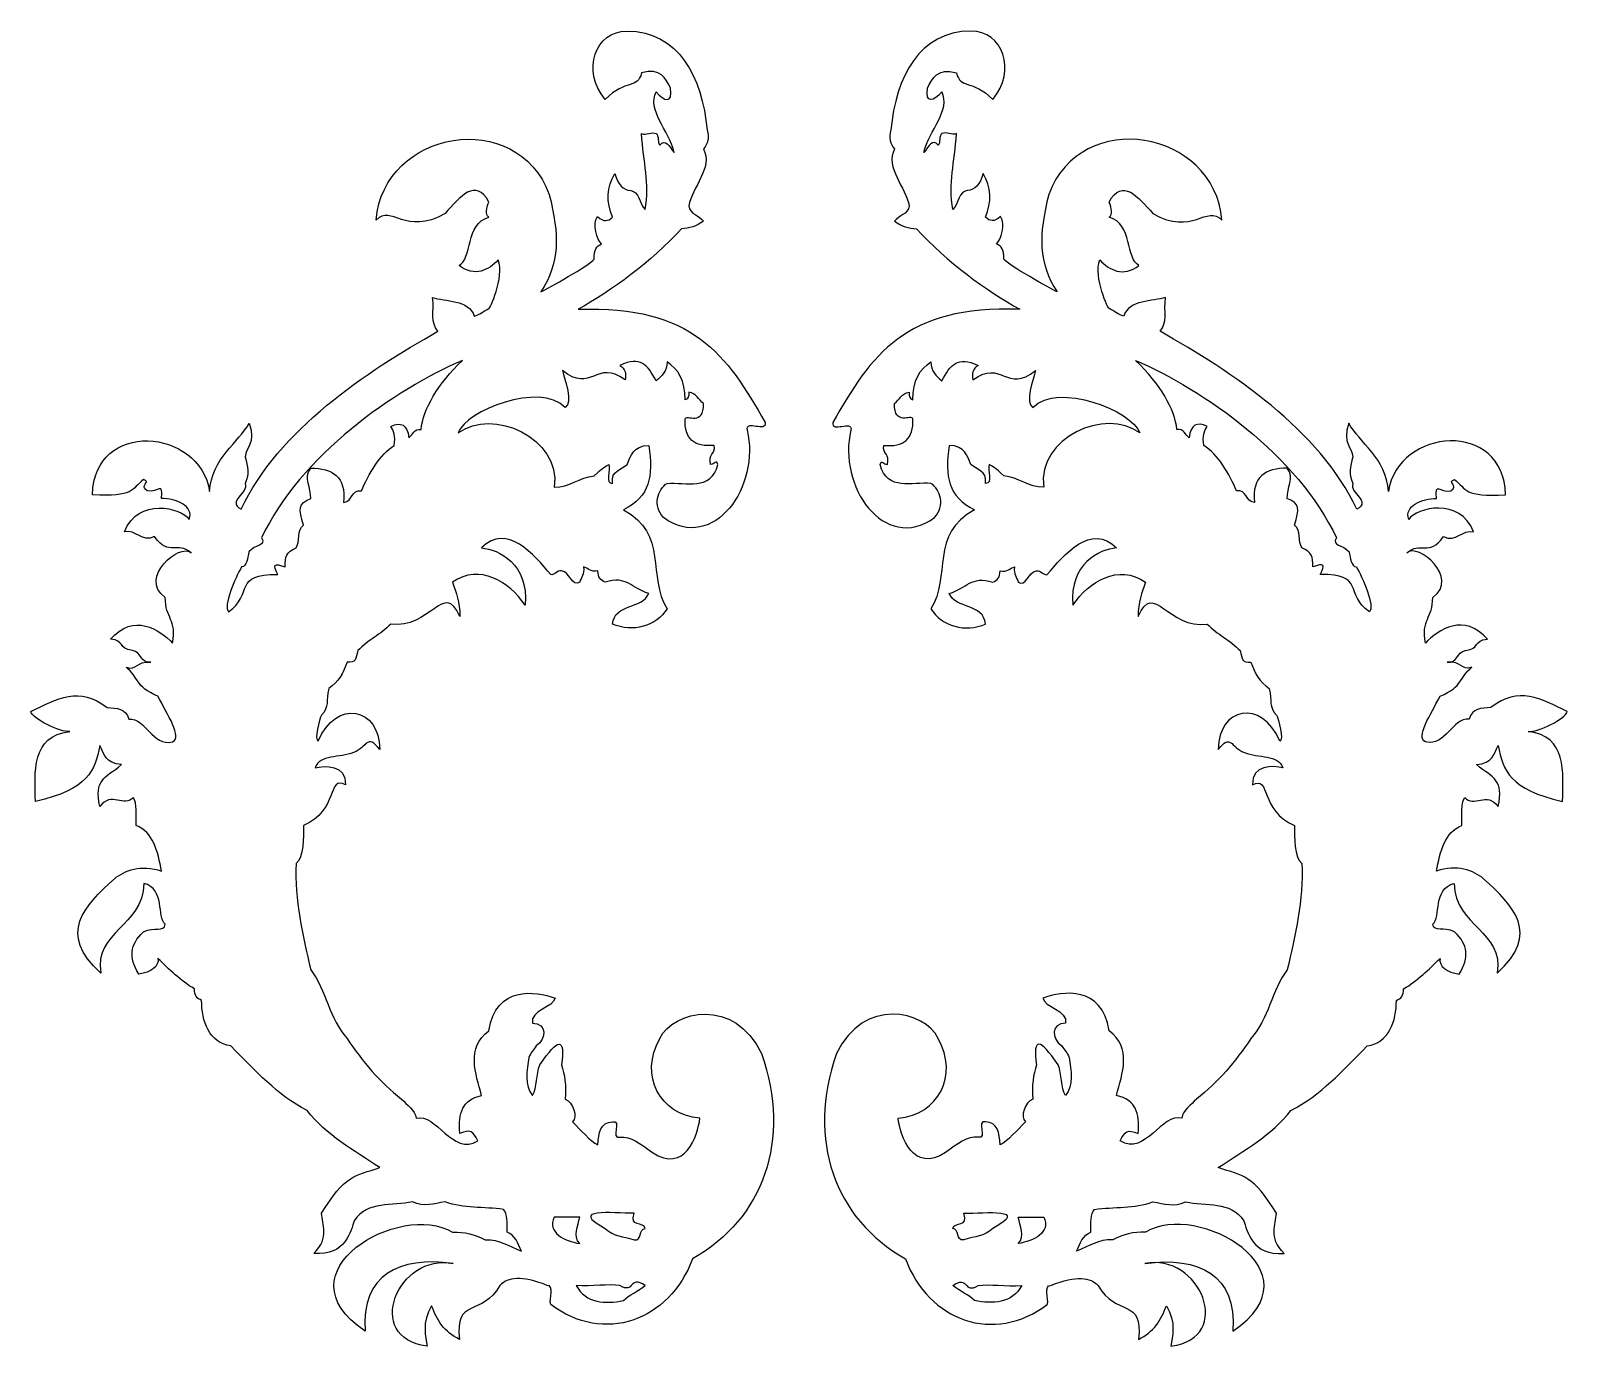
# Model space of a CAD drawing. Header units: centimetres. Extents: x -8.5 to 6.2, y -2.7 to 9.9.
import ezdxf

# ---------------------------------------------------------------- set-up
doc = ezdxf.new("R2010")
doc.units = ezdxf.units.CM
doc.header["$MEASUREMENT"] = 0
doc.layers.add('Layer 1', color=7, linetype='Continuous')

msp = doc.modelspace()

# ---------------------------------------------------------------- linework, layer by layer
at = {"layer": 'Layer 1', "color": 113}
for points, knots in [([(-2.77541, 9.86719), (-3.07931, 9.86974), (-3.21733, 9.48753), (-2.98463, 9.21112), (-2.98463, 9.21112), (-2.78384, 9.41122), (-2.67763, 9.30331), (-2.63593, 9.46626), (-2.63593, 9.46626), (-2.44879, 9.51608), (-2.40693, 9.41404), (-2.35697, 9.32047), (-2.35697, 9.32047), (-2.33789, 9.16858), (-2.41549, 9.18843), (-2.49645, 9.28402), (-2.49645, 9.28402), (-2.58385, 9.10761), (-2.3765, 8.92096), (-2.3221, 8.70084), (-2.3221, 8.70084), (-2.3796, 8.76689), (-2.40056, 8.83752), (-2.46158, 8.77374), (-2.46158, 8.77374), (-2.48413, 8.78885), (-2.46688, 8.86642), (-2.49645, 8.88309), (-2.49645, 8.88309), (-2.53248, 8.90336), (-2.59743, 8.86754), (-2.63593, 8.88309), (-2.63593, 8.88309), (-2.6197, 8.60224), (-2.55675, 8.41174), (-2.60106, 8.15412), (-2.60106, 8.15412), (-2.66006, 8.21535), (-2.65899, 8.33189), (-2.74054, 8.33636), (-2.74054, 8.33636), (-2.81288, 8.34035), (-2.86406, 8.39682), (-2.89284, 8.4993), (-2.89284, 8.4993), (-2.97021, 8.37144), (-2.9758, 8.22634), (-2.91489, 8.08122), (-2.91489, 8.08122), (-2.95485, 8.04214), (-2.9983, 8.03352), (-3.05795, 8.08871), (-3.05795, 8.08871), (-3.11449, 8.0146), (-3.06194, 7.86366), (-3.0195, 7.82608), (-3.0195, 7.82608), (-3.07241, 7.80301), (-3.09224, 7.77354), (-3.08924, 7.68029), (-3.08924, 7.68029), (-3.13679, 7.61905), (-3.53529, 7.39865), (-3.60307, 7.36492), (-3.60307, 7.36492), (-3.41935, 7.64229), (-3.42279, 7.9092), (-3.52125, 8.29991), (-3.52125, 8.29991), (-3.82902, 9.1409), (-5.11208, 8.92015), (-5.18144, 8.055), (-5.18144, 8.055), (-5.03322, 8.20903), (-4.90344, 7.89675), (-4.51891, 8.11767), (-4.51891, 8.11767), (-4.37943, 8.27777), (-4.22445, 8.46221), (-4.10047, 8.22702), (-4.10047, 8.22702), (-4.12465, 8.16277), (-4.13897, 8.11418), (-4.10047, 8.08123), (-4.10047, 8.08123), (-4.32763, 8.02042), (-4.25842, 7.67956), (-4.3866, 7.62001), (-4.3866, 7.62001), (-4.23937, 7.50263), (-4.09683, 7.57596), (-4.01122, 7.67227), (-4.01122, 7.67227), (-3.94712, 7.50791), (-4.09664, 7.18561), (-4.10047, 7.20647), (-4.10047, 7.20647), (-4.14785, 7.18504), (-4.19504, 7.14057), (-4.23995, 7.13357), (-4.23995, 7.13357), (-4.29182, 7.29198), (-4.52374, 7.27505), (-4.64068, 7.3107), (-4.64068, 7.3107), (-4.62198, 7.17266), (-4.66549, 7.07275), (-4.58865, 6.98778), (-4.58865, 6.98778), (-5.27371, 6.60422), (-6.12104, 6.04145), (-6.47522, 5.2814), (-6.47522, 5.2814), (-6.61971, 5.36215), (-6.40203, 5.42901), (-6.43677, 5.52984), (-6.43677, 5.52984), (-6.39752, 5.62352), (-6.41227, 5.68646), (-6.43677, 5.78498), (-6.43677, 5.78498), (-6.43756, 5.87114), (-6.33084, 5.91067), (-6.39832, 6.10711), (-6.39832, 6.10711), (-6.49771, 5.92083), (-6.75999, 5.77234), (-6.77907, 5.45083), (-6.77907, 5.45083), (-6.87153, 6.06798), (-7.89024, 6.14048), (-7.90132, 5.4205), (-7.90132, 5.4205), (-7.5035, 5.395), (-7.52803, 5.47646), (-7.41314, 5.56629), (-7.41314, 5.56629), (-7.33438, 5.54588), (-7.4554, 5.50943), (-7.37827, 5.45694), (-7.37827, 5.45694), (-7.2691, 5.43818), (-7.22261, 5.55661), (-7.23879, 5.38404), (-7.23879, 5.38404), (-7.10842, 5.38666), (-6.92374, 5.31208), (-6.97547, 5.18465), (-6.97547, 5.18465), (-7.0431, 5.29584), (-7.46945, 5.40228), (-7.59541, 5.06565), (-7.59541, 5.06565), (-7.48956, 5.08999), (-7.42159, 4.96087), (-7.30853, 5.01955), (-7.30853, 5.01955), (-7.16394, 4.81999), (-7.0884, 4.9812), (-6.95549, 4.86273), (-6.95549, 4.86273), (-7.06111, 4.96417), (-7.46989, 4.62528), (-7.20392, 4.43637), (-7.20392, 4.43637), (-7.20643, 4.23731), (-7.08764, 4.21904), (-7.13418, 3.99899), (-7.13418, 3.99899), (-7.25203, 4.12649), (-7.50937, 4.29358), (-7.72773, 4.03544), (-7.72773, 4.03544), (-7.59182, 4.02494), (-7.65756, 3.94679), (-7.51775, 3.92609), (-7.51775, 3.92609), (-7.42901, 3.91295), (-7.44187, 3.80013), (-7.3434, 3.81674), (-7.3434, 3.81674), (-7.48449, 3.82974), (-7.47251, 3.72971), (-7.57901, 3.76689), (-7.57901, 3.76689), (-7.46068, 3.67359), (-7.49595, 3.58052), (-7.27366, 3.4887), (-7.27366, 3.4887), (-7.18498, 3.31327), (-7.03701, 3.09277), (-7.13418, 3.05132), (-7.13418, 3.05132), (-7.32713, 3.00474), (-7.38965, 3.28), (-7.55262, 3.27001), (-7.55262, 3.27001), (-7.5838, 3.37491), (-7.66761, 3.37305), (-7.76184, 3.37936), (-7.76184, 3.37936), (-8.02592, 3.59173), (-8.2443, 3.46517), (-8.49411, 3.34291), (-8.49411, 3.34291), (-8.47946, 3.27317), (-8.21234, 3.13909), (-8.12033, 3.15022), (-8.12033, 3.15022), (-8.49044, 3.11099), (-8.45556, 2.75376), (-8.44925, 2.47996), (-8.44925, 2.47996), (-7.94215, 2.5942), (-7.87814, 2.77411), (-7.83158, 3.01487), (-7.83158, 3.01487), (-7.78382, 2.9335), (-7.78465, 2.8464), (-7.62236, 2.83263), (-7.62236, 2.83263), (-7.79375, 2.69958), (-7.88285, 2.68826), (-7.83158, 2.4317), (-7.83158, 2.4317), (-7.72027, 2.58194), (-7.59889, 2.41431), (-7.51058, 2.51879), (-7.51058, 2.51879), (-7.4699, 2.46412), (-7.48678, 2.34257), (-7.48288, 2.24946), (-7.48288, 2.24946), (-7.32122, 2.18759), (-7.27696, 2.00302), (-7.23879, 1.81208), (-7.23879, 1.81208), (-7.43598, 1.8803), (-7.59604, 1.81788), (-7.6921, 1.73918), (-7.6921, 1.73918), (-7.97993, 1.47653), (-8.24138, 1.21512), (-7.82235, 0.83308), (-7.82235, 0.83308), (-7.88896, 1.24097), (-7.42028, 1.27047), (-7.40956, 1.69466), (-7.40956, 1.69466), (-7.20149, 1.64037), (-7.28756, 1.37231), (-7.20392, 1.3018), (-7.20392, 1.3018), (-7.21857, 1.21991), (-7.3056, 1.28738), (-7.41314, 1.2289), (-7.41314, 1.2289), (-7.54734, 1.10049), (-7.55337, 0.99146), (-7.45876, 0.82422), (-7.45876, 0.82422), (-7.33845, 0.8396), (-7.2618, 0.90062), (-7.27366, 0.97376), (-7.27366, 0.97376), (-7.16514, 0.8685), (-7.05705, 0.7628), (-6.92496, 0.68217), (-6.92496, 0.68217), (-6.92682, 0.61948), (-6.89813, 0.58872), (-6.85522, 0.57282), (-6.85522, 0.57282), (-6.85673, 0.37492), (-6.7831, 0.16397), (-6.57626, 0.13544), (-6.57626, 0.13544), (-6.32792, -0.10934), (-6.137, -0.33303), (-5.84399, -0.48418), (-5.84399, -0.48418), (-5.65764, -0.72262), (-5.39834, -0.86332), (-5.14659, -1.03091), (-5.14659, -1.03091), (-5.38402, -1.10999), (-5.48383, -1.10417), (-5.70451, -1.46829), (-5.70451, -1.46829), (-5.70265, -1.57778), (-5.62047, -1.69698), (-5.77935, -1.85366), (-5.77935, -1.85366), (-5.46923, -1.88289), (-5.42543, -1.62967), (-5.39068, -1.54118), (-5.39068, -1.54118), (-5.26711, -1.34461), (-5.0266, -1.40492), (-4.83276, -1.35894), (-4.83276, -1.35894), (-4.7236, -1.41129), (-4.63114, -1.37681), (-4.51893, -1.35894), (-4.51893, -1.35894), (-4.34227, -1.42762), (-4.14718, -1.40483), (-3.96101, -1.43184), (-3.96101, -1.43184), (-3.92084, -1.47495), (-3.92154, -1.56067), (-3.92614, -1.65053), (-3.92614, -1.65053), (-3.84692, -1.67711), (-3.82186, -1.76022), (-3.78666, -1.83277), (-3.78666, -1.83277), (-3.91019, -1.7856), (-3.99749, -1.71774), (-4.13536, -1.72342), (-4.13536, -1.72342), (-4.24075, -1.67114), (-4.32995, -1.64447), (-4.44919, -1.65052), (-4.44919, -1.65052), (-4.94854, -1.34539), (-6.14203, -2.03218), (-5.28607, -2.59818), (-5.28607, -2.59818), (-5.32856, -2.05847), (-4.96212, -1.88143), (-4.44202, -1.9496), (-4.44202, -1.9496), (-4.96948, -1.8455), (-5.31301, -2.66119), (-4.69328, -2.74398), (-4.69328, -2.74398), (-4.70468, -2.65407), (-4.74862, -2.51531), (-4.64918, -2.35486), (-4.64918, -2.35486), (-4.59813, -2.49886), (-4.52876, -2.6069), (-4.38152, -2.67857), (-4.38152, -2.67857), (-4.43407, -2.27274), (-4.16133, -2.46335), (-3.99588, -2.1608), (-3.99588, -2.1608), (-3.91939, -2.08281), (-3.78941, -2.06073), (-3.54257, -2.1608), (-3.54257, -2.1608), (-3.46697, -2.15468), (-3.52676, -2.29007), (-3.5077, -2.34304), (-3.5077, -2.34304), (-2.99828, -2.72858), (-2.36611, -2.50294), (-2.14777, -1.90566), (-2.14777, -1.90566), (-1.46271, -1.51618), (-1.20018, -0.76867), (-1.48524, 0.06256), (-1.48524, 0.06256), (-1.74477, 0.60767), (-2.33133, 0.47413), (-2.4616, 0.20835), (-2.4616, 0.20835), (-2.65919, -0.14978), (-2.46347, -0.52345), (-2.07803, -0.55707), (-2.07803, -0.55707), (-2.09022, -0.72774), (-2.2249, -1.09153), (-2.53134, -0.88511), (-2.53134, -0.88511), (-2.64992, -0.79994), (-2.73814, -0.72935), (-2.84517, -0.73932), (-2.84517, -0.73932), (-2.93988, -0.76537), (-2.8202, -0.56748), (-2.91491, -0.59353), (-2.91491, -0.59353), (-3.02989, -0.59479), (-3.04821, -0.69719), (-3.05439, -0.81222), (-3.05439, -0.81222), (-3.13144, -0.77647), (-3.21639, -0.66908), (-3.29848, -0.59353), (-3.29848, -0.59353), (-3.24923, -0.5446), (-3.28679, -0.40418), (-3.36822, -0.37484), (-3.36822, -0.37484), (-3.35743, -0.24212), (-3.37375, -0.13763), (-3.40309, -0.0468), (-3.40309, -0.0468), (-3.36761, 0.22319), (-3.43202, 0.21592), (-3.61231, -0.0468), (-3.61231, -0.0468), (-3.64876, -0.13019), (-3.63444, -0.26666), (-3.68205, -0.33839), (-3.68205, -0.33839), (-3.75722, -0.25017), (-3.73933, -0.09199), (-3.71692, 0.0261), (-3.71692, 0.0261), (-3.69795, 0.06979), (-3.67354, 0.09851), (-3.64718, 0.13545), (-3.64718, 0.13545), (-3.54243, 0.21145), (-3.54244, 0.35117), (-3.68205, 0.35414), (-3.68205, 0.35414), (-3.70785, 0.47831), (-3.47664, 0.50799), (-3.46566, 0.59372), (-3.46566, 0.59372), (-3.65227, 0.66335), (-4.03435, 0.71693), (-4.10049, 0.28124), (-4.10049, 0.28124), (-4.31975, 0.11775), (-4.22802, -0.12726), (-4.17023, -0.33838), (-4.17023, -0.33838), (-4.36026, -0.38552), (-4.39173, -0.50068), (-4.37945, -0.70286), (-4.37945, -0.70286), (-4.27721, -0.66126), (-4.24997, -0.68138), (-4.2051, -0.77576), (-4.2051, -0.77576), (-4.45295, -0.92027), (-4.60268, -0.50482), (-4.79789, -0.55707), (-4.79789, -0.55707), (-4.81007, -0.48037), (-4.88501, -0.42898), (-4.93737, -0.37483), (-4.93737, -0.37483), (-5.14756, -0.21116), (-5.31144, -0.01561), (-5.46042, 0.20835), (-5.46042, 0.20835), (-5.63031, 0.3935), (-5.65899, 0.67094), (-5.80912, 0.86442), (-5.80912, 0.86442), (-5.88384, 1.1984), (-5.96662, 1.53517), (-5.9486, 1.88498), (-5.9486, 1.88498), (-5.87322, 1.94195), (-5.87598, 2.13824), (-5.87886, 2.24946), (-5.87886, 2.24946), (-5.54026, 2.3883), (-5.65306, 2.73696), (-5.47531, 2.63995), (-5.47531, 2.63995), (-5.46725, 2.83515), (-5.67516, 2.82471), (-5.76578, 2.80289), (-5.76578, 2.80289), (-5.7257, 2.93109), (-5.52988, 2.89649), (-5.3971, 2.94789), (-5.3971, 2.94789), (-5.26331, 3.00394), (-5.26947, 3.13477), (-5.1466, 2.97843), (-5.1466, 2.97843), (-5.14683, 3.38312), (-5.56562, 3.46747), (-5.73657, 3.0594), (-5.73657, 3.0594), (-5.77869, 3.06708), (-5.72596, 3.27401), (-5.70453, 3.30647), (-5.70453, 3.30647), (-5.62838, 3.39019), (-5.66458, 3.4403), (-5.63479, 3.56161), (-5.63479, 3.56161), (-5.54445, 3.62833), (-5.49789, 3.70636), (-5.46044, 3.81675), (-5.46044, 3.81675), (-5.37681, 3.80233), (-5.37525, 3.8512), (-5.35583, 3.9261), (-5.35583, 3.9261), (-5.26159, 4.02855), (-5.13504, 4.07966), (-5.042, 4.18124), (-5.042, 4.18124), (-4.66534, 4.12067), (-4.53011, 4.60927), (-4.37947, 4.25414), (-4.37947, 4.25414), (-4.37738, 4.38997), (-4.41462, 4.48469), (-4.44921, 4.58218), (-4.44921, 4.58218), (-4.18756, 4.76211), (-3.91044, 4.58808), (-3.75181, 4.36349), (-3.75181, 4.36349), (-3.71807, 4.76143), (-4.00803, 4.89663), (-4.17025, 4.91022), (-4.17025, 4.91022), (-3.93195, 5.15699), (-3.66368, 4.84391), (-3.50772, 4.65508), (-3.50772, 4.65508), (-3.4834, 4.64133), (-3.44593, 4.69731), (-3.40311, 4.69153), (-3.40311, 4.69153), (-3.32091, 4.68045), (-3.30659, 4.53417), (-3.22876, 4.58218), (-3.22876, 4.58218), (-3.21779, 4.63146), (-3.17915, 4.65182), (-3.19389, 4.72797), (-3.19389, 4.72797), (-3.14675, 4.7165), (-3.12726, 4.67612), (-3.05441, 4.69152), (-3.05441, 4.69152), (-3.05627, 4.62883), (-3.02758, 4.59807), (-2.98467, 4.58217), (-2.98467, 4.58217), (-2.77485, 4.64729), (-2.73886, 4.52614), (-2.56623, 4.47282), (-2.56623, 4.47282), (-2.63197, 4.32285), (-2.89596, 4.3801), (-2.91493, 4.18123), (-2.91493, 4.18123), (-2.72191, 4.09607), (-2.49448, 4.16004), (-2.39188, 4.32702), (-2.39188, 4.32702), (-2.58679, 4.63049), (-2.3751, 5.04861), (-2.81032, 5.27468), (-2.81032, 5.27468), (-2.55297, 5.40849), (-2.52476, 5.59019), (-2.56623, 5.8943), (-2.56623, 5.8943), (-2.71947, 5.88842), (-2.73826, 5.79294), (-2.77545, 5.71206), (-2.77545, 5.71206), (-2.82752, 5.65714), (-2.93176, 5.65676), (-2.91493, 5.52982), (-2.91493, 5.52982), (-2.99053, 5.5237), (-2.93074, 5.65909), (-2.9498, 5.71206), (-2.9498, 5.71206), (-3.02047, 5.66448), (-2.99643, 5.68842), (-3.08928, 5.60271), (-3.08928, 5.60271), (-3.23217, 5.58848), (-3.33056, 5.48878), (-3.47285, 5.49336), (-3.47285, 5.49336), (-3.40976, 5.97164), (-4.06696, 6.25732), (-4.39401, 6.01408), (-4.39401, 6.01408), (-4.32038, 6.2283), (-3.61314, 6.50555), (-3.36824, 6.25878), (-3.36824, 6.25878), (-3.28818, 6.29698), (-3.37418, 6.5307), (-3.39463, 6.61145), (-3.39463, 6.61145), (-3.11767, 6.38589), (-3.07165, 6.72625), (-2.79392, 6.52357), (-2.79392, 6.52357), (-2.78034, 6.57557), (-2.79053, 6.63194), (-2.84519, 6.65971), (-2.84519, 6.65971), (-2.64296, 6.75556), (-2.58086, 6.66588), (-2.49649, 6.51392), (-2.49649, 6.51392), (-2.43689, 6.56221), (-2.39592, 6.60319), (-2.39188, 6.69616), (-2.39188, 6.69616), (-2.28536, 6.62526), (-2.21655, 6.51494), (-2.21753, 6.33168), (-2.21753, 6.33168), (-2.19038, 6.33975), (-2.17699, 6.3622), (-2.18266, 6.40458), (-2.18266, 6.40458), (-2.11166, 6.39374), (-2.08977, 6.33159), (-2.04318, 6.29523), (-2.04318, 6.29523), (-2.03159, 6.0748), (-2.21226, 6.19359), (-2.21753, 6.14944), (-2.21753, 6.14944), (-2.22999, 5.95417), (-2.13068, 5.87574), (-1.93857, 5.8943), (-1.93857, 5.8943), (-1.9243, 5.80648), (-2.00227, 5.81509), (-1.97344, 5.71206), (-1.97344, 5.71206), (-1.93434, 5.70837), (-1.91918, 5.76503), (-1.9037, 5.71206), (-1.9037, 5.71206), (-1.97334, 5.44827), (-2.21204, 5.54586), (-2.39188, 5.52982), (-2.39188, 5.52982), (-2.48352, 5.46936), (-2.53093, 5.31584), (-2.42675, 5.20178), (-2.42675, 5.20178), (-1.94052, 4.8543), (-1.492, 5.51086), (-1.62474, 6.04009), (-1.62474, 6.04009), (-1.64045, 6.14156), (-1.43467, 6.01151), (-1.45039, 6.11299), (-1.45039, 6.11299), (-1.81564, 6.75763), (-2.14311, 7.23976), (-3.24385, 7.19895), (-3.24385, 7.19895), (-2.92749, 7.37389), (-2.54441, 7.65199), (-2.2524, 7.97186), (-2.2524, 7.97186), (-2.18307, 7.97649), (-2.10516, 7.99229), (-2.04318, 8.04476), (-2.04318, 8.04476), (-2.08146, 8.10194), (-2.17169, 8.10483), (-2.18266, 8.19055), (-2.18266, 8.19055), (-2.15362, 8.36586), (-1.94765, 8.5568), (-2.04318, 8.73728), (-2.04318, 8.73728), (-1.99736, 8.78435), (-1.98395, 8.84311), (-2.00831, 8.91952), (-2.00831, 8.91952), (-2.05292, 9.42604), (-2.28273, 9.86305), (-2.77545, 9.86718), (-2.77545, 9.86718), (-2.77545, 9.86718), (-2.77541, 9.86719), (-2.77541, 9.86719)], [0, 0, 0, 0, 0.00578035, 0.00578035, 0.00578035, 0.00578035, 0.01156069, 0.01156069, 0.01156069, 0.01156069, 0.01734104, 0.01734104, 0.01734104, 0.01734104, 0.02312139, 0.02312139, 0.02312139, 0.02312139, 0.02890173, 0.02890173, 0.02890173, 0.02890173, 0.03468208, 0.03468208, 0.03468208, 0.03468208, 0.04046243, 0.04046243, 0.04046243, 0.04046243, 0.04624277, 0.04624277, 0.04624277, 0.04624277, 0.05202312, 0.05202312, 0.05202312, 0.05202312, 0.05780347, 0.05780347, 0.05780347, 0.05780347, 0.06358382, 0.06358382, 0.06358382, 0.06358382, 0.06936416, 0.06936416, 0.06936416, 0.06936416, 0.07514451, 0.07514451, 0.07514451, 0.07514451, 0.08092486, 0.08092486, 0.08092486, 0.08092486, 0.0867052, 0.0867052, 0.0867052, 0.0867052, 0.09248555, 0.09248555, 0.09248555, 0.09248555, 0.0982659, 0.0982659, 0.0982659, 0.0982659, 0.10404624, 0.10404624, 0.10404624, 0.10404624, 0.10982659, 0.10982659, 0.10982659, 0.10982659, 0.11560694, 0.11560694, 0.11560694, 0.11560694, 0.12138728, 0.12138728, 0.12138728, 0.12138728, 0.12716763, 0.12716763, 0.12716763, 0.12716763, 0.13294798, 0.13294798, 0.13294798, 0.13294798, 0.13872832, 0.13872832, 0.13872832, 0.13872832, 0.14450867, 0.14450867, 0.14450867, 0.14450867, 0.15028902, 0.15028902, 0.15028902, 0.15028902, 0.15606936, 0.15606936, 0.15606936, 0.15606936, 0.16184971, 0.16184971, 0.16184971, 0.16184971, 0.16763006, 0.16763006, 0.16763006, 0.16763006, 0.1734104, 0.1734104, 0.1734104, 0.1734104, 0.17919075, 0.17919075, 0.17919075, 0.17919075, 0.1849711, 0.1849711, 0.1849711, 0.1849711, 0.19075145, 0.19075145, 0.19075145, 0.19075145, 0.19653179, 0.19653179, 0.19653179, 0.19653179, 0.20231214, 0.20231214, 0.20231214, 0.20231214, 0.20809249, 0.20809249, 0.20809249, 0.20809249, 0.21387283, 0.21387283, 0.21387283, 0.21387283, 0.21965318, 0.21965318, 0.21965318, 0.21965318, 0.22543353, 0.22543353, 0.22543353, 0.22543353, 0.23121387, 0.23121387, 0.23121387, 0.23121387, 0.23699422, 0.23699422, 0.23699422, 0.23699422, 0.24277457, 0.24277457, 0.24277457, 0.24277457, 0.24855491, 0.24855491, 0.24855491, 0.24855491, 0.25433526, 0.25433526, 0.25433526, 0.25433526, 0.26011561, 0.26011561, 0.26011561, 0.26011561, 0.26589595, 0.26589595, 0.26589595, 0.26589595, 0.2716763, 0.2716763, 0.2716763, 0.2716763, 0.27745665, 0.27745665, 0.27745665, 0.27745665, 0.28323699, 0.28323699, 0.28323699, 0.28323699, 0.28901734, 0.28901734, 0.28901734, 0.28901734, 0.29479769, 0.29479769, 0.29479769, 0.29479769, 0.30057803, 0.30057803, 0.30057803, 0.30057803, 0.30635838, 0.30635838, 0.30635838, 0.30635838, 0.31213873, 0.31213873, 0.31213873, 0.31213873, 0.31791908, 0.31791908, 0.31791908, 0.31791908, 0.32369942, 0.32369942, 0.32369942, 0.32369942, 0.32947977, 0.32947977, 0.32947977, 0.32947977, 0.33526012, 0.33526012, 0.33526012, 0.33526012, 0.34104046, 0.34104046, 0.34104046, 0.34104046, 0.34682081, 0.34682081, 0.34682081, 0.34682081, 0.35260116, 0.35260116, 0.35260116, 0.35260116, 0.3583815, 0.3583815, 0.3583815, 0.3583815, 0.36416185, 0.36416185, 0.36416185, 0.36416185, 0.3699422, 0.3699422, 0.3699422, 0.3699422, 0.37572254, 0.37572254, 0.37572254, 0.37572254, 0.38150289, 0.38150289, 0.38150289, 0.38150289, 0.38728324, 0.38728324, 0.38728324, 0.38728324, 0.39306358, 0.39306358, 0.39306358, 0.39306358, 0.39884393, 0.39884393, 0.39884393, 0.39884393, 0.40462428, 0.40462428, 0.40462428, 0.40462428, 0.41040462, 0.41040462, 0.41040462, 0.41040462, 0.41618497, 0.41618497, 0.41618497, 0.41618497, 0.42196532, 0.42196532, 0.42196532, 0.42196532, 0.42774566, 0.42774566, 0.42774566, 0.42774566, 0.43352601, 0.43352601, 0.43352601, 0.43352601, 0.43930636, 0.43930636, 0.43930636, 0.43930636, 0.44508671, 0.44508671, 0.44508671, 0.44508671, 0.45086705, 0.45086705, 0.45086705, 0.45086705, 0.4566474, 0.4566474, 0.4566474, 0.4566474, 0.46242775, 0.46242775, 0.46242775, 0.46242775, 0.46820809, 0.46820809, 0.46820809, 0.46820809, 0.47398844, 0.47398844, 0.47398844, 0.47398844, 0.47976879, 0.47976879, 0.47976879, 0.47976879, 0.48554913, 0.48554913, 0.48554913, 0.48554913, 0.49132948, 0.49132948, 0.49132948, 0.49132948, 0.49710983, 0.49710983, 0.49710983, 0.49710983, 0.50289017, 0.50289017, 0.50289017, 0.50289017, 0.50867052, 0.50867052, 0.50867052, 0.50867052, 0.51445087, 0.51445087, 0.51445087, 0.51445087, 0.52023121, 0.52023121, 0.52023121, 0.52023121, 0.52601156, 0.52601156, 0.52601156, 0.52601156, 0.53179191, 0.53179191, 0.53179191, 0.53179191, 0.53757225, 0.53757225, 0.53757225, 0.53757225, 0.5433526, 0.5433526, 0.5433526, 0.5433526, 0.54913295, 0.54913295, 0.54913295, 0.54913295, 0.55491329, 0.55491329, 0.55491329, 0.55491329, 0.56069364, 0.56069364, 0.56069364, 0.56069364, 0.56647399, 0.56647399, 0.56647399, 0.56647399, 0.57225434, 0.57225434, 0.57225434, 0.57225434, 0.57803468, 0.57803468, 0.57803468, 0.57803468, 0.58381503, 0.58381503, 0.58381503, 0.58381503, 0.58959538, 0.58959538, 0.58959538, 0.58959538, 0.59537572, 0.59537572, 0.59537572, 0.59537572, 0.60115607, 0.60115607, 0.60115607, 0.60115607, 0.60693642, 0.60693642, 0.60693642, 0.60693642, 0.61271676, 0.61271676, 0.61271676, 0.61271676, 0.61849711, 0.61849711, 0.61849711, 0.61849711, 0.62427746, 0.62427746, 0.62427746, 0.62427746, 0.6300578, 0.6300578, 0.6300578, 0.6300578, 0.63583815, 0.63583815, 0.63583815, 0.63583815, 0.6416185, 0.6416185, 0.6416185, 0.6416185, 0.64739884, 0.64739884, 0.64739884, 0.64739884, 0.65317919, 0.65317919, 0.65317919, 0.65317919, 0.65895954, 0.65895954, 0.65895954, 0.65895954, 0.66473988, 0.66473988, 0.66473988, 0.66473988, 0.67052023, 0.67052023, 0.67052023, 0.67052023, 0.67630058, 0.67630058, 0.67630058, 0.67630058, 0.68208092, 0.68208092, 0.68208092, 0.68208092, 0.68786127, 0.68786127, 0.68786127, 0.68786127, 0.69364162, 0.69364162, 0.69364162, 0.69364162, 0.69942197, 0.69942197, 0.69942197, 0.69942197, 0.70520231, 0.70520231, 0.70520231, 0.70520231, 0.71098266, 0.71098266, 0.71098266, 0.71098266, 0.71676301, 0.71676301, 0.71676301, 0.71676301, 0.72254335, 0.72254335, 0.72254335, 0.72254335, 0.7283237, 0.7283237, 0.7283237, 0.7283237, 0.73410405, 0.73410405, 0.73410405, 0.73410405, 0.73988439, 0.73988439, 0.73988439, 0.73988439, 0.74566474, 0.74566474, 0.74566474, 0.74566474, 0.75144509, 0.75144509, 0.75144509, 0.75144509, 0.75722543, 0.75722543, 0.75722543, 0.75722543, 0.76300578, 0.76300578, 0.76300578, 0.76300578, 0.76878613, 0.76878613, 0.76878613, 0.76878613, 0.77456647, 0.77456647, 0.77456647, 0.77456647, 0.78034682, 0.78034682, 0.78034682, 0.78034682, 0.78612717, 0.78612717, 0.78612717, 0.78612717, 0.79190751, 0.79190751, 0.79190751, 0.79190751, 0.79768786, 0.79768786, 0.79768786, 0.79768786, 0.80346821, 0.80346821, 0.80346821, 0.80346821, 0.80924855, 0.80924855, 0.80924855, 0.80924855, 0.8150289, 0.8150289, 0.8150289, 0.8150289, 0.82080925, 0.82080925, 0.82080925, 0.82080925, 0.8265896, 0.8265896, 0.8265896, 0.8265896, 0.83236994, 0.83236994, 0.83236994, 0.83236994, 0.83815029, 0.83815029, 0.83815029, 0.83815029, 0.84393064, 0.84393064, 0.84393064, 0.84393064, 0.84971098, 0.84971098, 0.84971098, 0.84971098, 0.85549133, 0.85549133, 0.85549133, 0.85549133, 0.86127168, 0.86127168, 0.86127168, 0.86127168, 0.86705202, 0.86705202, 0.86705202, 0.86705202, 0.87283237, 0.87283237, 0.87283237, 0.87283237, 0.87861272, 0.87861272, 0.87861272, 0.87861272, 0.88439306, 0.88439306, 0.88439306, 0.88439306, 0.89017341, 0.89017341, 0.89017341, 0.89017341, 0.89595376, 0.89595376, 0.89595376, 0.89595376, 0.9017341, 0.9017341, 0.9017341, 0.9017341, 0.90751445, 0.90751445, 0.90751445, 0.90751445, 0.9132948, 0.9132948, 0.9132948, 0.9132948, 0.91907514, 0.91907514, 0.91907514, 0.91907514, 0.92485549, 0.92485549, 0.92485549, 0.92485549, 0.93063584, 0.93063584, 0.93063584, 0.93063584, 0.93641618, 0.93641618, 0.93641618, 0.93641618, 0.94219653, 0.94219653, 0.94219653, 0.94219653, 0.94797688, 0.94797688, 0.94797688, 0.94797688, 0.95375723, 0.95375723, 0.95375723, 0.95375723, 0.95953757, 0.95953757, 0.95953757, 0.95953757, 0.96531792, 0.96531792, 0.96531792, 0.96531792, 0.97109827, 0.97109827, 0.97109827, 0.97109827, 0.97687861, 0.97687861, 0.97687861, 0.97687861, 0.98265896, 0.98265896, 0.98265896, 0.98265896, 0.98843931, 0.98843931, 0.98843931, 0.98843931, 1, 1, 1, 1]), ([(0.52303, 9.86719), (0.82693, 9.86974), (0.96495, 9.48753), (0.73225, 9.21112), (0.73225, 9.21112), (0.53146, 9.41122), (0.42525, 9.30331), (0.38355, 9.46626), (0.38355, 9.46626), (0.19641, 9.51608), (0.15455, 9.41404), (0.10459, 9.32047), (0.10459, 9.32047), (0.08551, 9.16858), (0.16311, 9.18843), (0.24407, 9.28402), (0.24407, 9.28402), (0.33147, 9.10761), (0.12412, 8.92096), (0.06972, 8.70084), (0.06972, 8.70084), (0.12722, 8.76689), (0.14818, 8.83752), (0.2092, 8.77374), (0.2092, 8.77374), (0.23175, 8.78885), (0.2145, 8.86642), (0.24407, 8.88309), (0.24407, 8.88309), (0.2801, 8.90336), (0.34505, 8.86754), (0.38355, 8.88309), (0.38355, 8.88309), (0.36732, 8.60224), (0.30437, 8.41174), (0.34868, 8.15412), (0.34868, 8.15412), (0.40768, 8.21535), (0.40661, 8.33189), (0.48816, 8.33636), (0.48816, 8.33636), (0.5605, 8.34035), (0.61168, 8.39682), (0.64046, 8.4993), (0.64046, 8.4993), (0.71783, 8.37144), (0.72342, 8.22634), (0.66251, 8.08122), (0.66251, 8.08122), (0.70247, 8.04214), (0.74592, 8.03352), (0.80557, 8.08871), (0.80557, 8.08871), (0.86211, 8.0146), (0.80956, 7.86366), (0.76712, 7.82608), (0.76712, 7.82608), (0.82003, 7.80301), (0.83986, 7.77354), (0.83686, 7.68029), (0.83686, 7.68029), (0.88441, 7.61905), (1.28291, 7.39865), (1.35069, 7.36492), (1.35069, 7.36492), (1.16697, 7.64229), (1.17041, 7.9092), (1.26887, 8.29991), (1.26887, 8.29991), (1.57664, 9.1409), (2.8597, 8.92015), (2.92906, 8.055), (2.92906, 8.055), (2.78084, 8.20903), (2.65106, 7.89675), (2.26653, 8.11767), (2.26653, 8.11767), (2.12705, 8.27777), (1.97207, 8.46221), (1.84809, 8.22702), (1.84809, 8.22702), (1.87227, 8.16277), (1.88659, 8.11418), (1.84809, 8.08123), (1.84809, 8.08123), (2.07525, 8.02042), (2.00604, 7.67956), (2.13422, 7.62001), (2.13422, 7.62001), (1.98699, 7.50263), (1.84445, 7.57596), (1.75884, 7.67227), (1.75884, 7.67227), (1.69474, 7.50791), (1.84426, 7.18561), (1.84809, 7.20647), (1.84809, 7.20647), (1.89547, 7.18504), (1.94266, 7.14057), (1.98757, 7.13357), (1.98757, 7.13357), (2.03944, 7.29198), (2.27136, 7.27505), (2.3883, 7.3107), (2.3883, 7.3107), (2.3696, 7.17266), (2.41311, 7.07275), (2.33627, 6.98778), (2.33627, 6.98778), (3.02133, 6.60422), (3.86866, 6.04145), (4.22284, 5.2814), (4.22284, 5.2814), (4.36733, 5.36215), (4.14965, 5.42901), (4.18439, 5.52984), (4.18439, 5.52984), (4.14514, 5.62352), (4.15989, 5.68646), (4.18439, 5.78498), (4.18439, 5.78498), (4.18518, 5.87114), (4.07846, 5.91067), (4.14594, 6.10711), (4.14594, 6.10711), (4.24533, 5.92083), (4.50761, 5.77234), (4.52668, 5.45083), (4.52668, 5.45083), (4.61914, 6.06798), (5.63785, 6.14048), (5.64893, 5.4205), (5.64893, 5.4205), (5.25111, 5.395), (5.27564, 5.47646), (5.16075, 5.56629), (5.16075, 5.56629), (5.08199, 5.54588), (5.20301, 5.50943), (5.12588, 5.45694), (5.12588, 5.45694), (5.01671, 5.43818), (4.97022, 5.55661), (4.9864, 5.38404), (4.9864, 5.38404), (4.85603, 5.38666), (4.67135, 5.31208), (4.72308, 5.18465), (4.72308, 5.18465), (4.79071, 5.29584), (5.21706, 5.40228), (5.34302, 5.06565), (5.34302, 5.06565), (5.23717, 5.08999), (5.1692, 4.96087), (5.05614, 5.01955), (5.05614, 5.01955), (4.91155, 4.81999), (4.83601, 4.9812), (4.7031, 4.86273), (4.7031, 4.86273), (4.80872, 4.96417), (5.2175, 4.62528), (4.95153, 4.43637), (4.95153, 4.43637), (4.95404, 4.23731), (4.83525, 4.21904), (4.88179, 3.99899), (4.88179, 3.99899), (4.99964, 4.12649), (5.25698, 4.29358), (5.47534, 4.03544), (5.47534, 4.03544), (5.33943, 4.02494), (5.40517, 3.94679), (5.26536, 3.92609), (5.26536, 3.92609), (5.17662, 3.91295), (5.18948, 3.80013), (5.09101, 3.81674), (5.09101, 3.81674), (5.2321, 3.82974), (5.22012, 3.72971), (5.32662, 3.76689), (5.32662, 3.76689), (5.20829, 3.67359), (5.24356, 3.58052), (5.02127, 3.4887), (5.02127, 3.4887), (4.93259, 3.31327), (4.78462, 3.09277), (4.88179, 3.05132), (4.88179, 3.05132), (5.07474, 3.00474), (5.13726, 3.28), (5.30023, 3.27001), (5.30023, 3.27001), (5.33141, 3.37491), (5.41522, 3.37305), (5.50945, 3.37936), (5.50945, 3.37936), (5.77353, 3.59173), (5.99191, 3.46517), (6.24172, 3.34291), (6.24172, 3.34291), (6.22707, 3.27317), (5.95995, 3.13909), (5.86794, 3.15022), (5.86794, 3.15022), (6.23805, 3.11099), (6.20317, 2.75376), (6.19686, 2.47996), (6.19686, 2.47996), (5.68976, 2.5942), (5.62575, 2.77411), (5.57919, 3.01487), (5.57919, 3.01487), (5.53143, 2.9335), (5.53226, 2.8464), (5.36997, 2.83263), (5.36997, 2.83263), (5.54136, 2.69958), (5.63046, 2.68826), (5.57919, 2.4317), (5.57919, 2.4317), (5.46788, 2.58194), (5.3465, 2.41431), (5.25819, 2.51879), (5.25819, 2.51879), (5.21751, 2.46412), (5.23439, 2.34257), (5.23049, 2.24946), (5.23049, 2.24946), (5.06883, 2.18759), (5.02457, 2.00302), (4.9864, 1.81208), (4.9864, 1.81208), (5.18359, 1.8803), (5.34365, 1.81788), (5.43971, 1.73918), (5.43971, 1.73918), (5.72754, 1.47653), (5.98899, 1.21512), (5.56996, 0.83308), (5.56996, 0.83308), (5.63657, 1.24097), (5.16789, 1.27047), (5.15717, 1.69466), (5.15717, 1.69466), (4.9491, 1.64037), (5.03517, 1.37231), (4.95153, 1.3018), (4.95153, 1.3018), (4.96618, 1.21991), (5.05321, 1.28738), (5.16075, 1.2289), (5.16075, 1.2289), (5.29495, 1.10049), (5.30098, 0.99146), (5.20637, 0.82422), (5.20637, 0.82422), (5.08606, 0.8396), (5.00941, 0.90062), (5.02127, 0.97376), (5.02127, 0.97376), (4.91275, 0.8685), (4.80466, 0.7628), (4.67257, 0.68217), (4.67257, 0.68217), (4.67443, 0.61948), (4.64574, 0.58872), (4.60283, 0.57282), (4.60283, 0.57282), (4.60434, 0.37492), (4.53071, 0.16397), (4.32387, 0.13544), (4.32387, 0.13544), (4.07553, -0.10934), (3.88461, -0.33303), (3.5916, -0.48418), (3.5916, -0.48418), (3.40525, -0.72262), (3.14595, -0.86332), (2.8942, -1.03091), (2.8942, -1.03091), (3.13163, -1.10999), (3.23144, -1.10417), (3.45212, -1.46829), (3.45212, -1.46829), (3.45026, -1.57778), (3.36808, -1.69698), (3.52696, -1.85366), (3.52696, -1.85366), (3.21684, -1.88289), (3.17304, -1.62967), (3.13829, -1.54118), (3.13829, -1.54118), (3.01472, -1.34461), (2.77421, -1.40492), (2.58037, -1.35894), (2.58037, -1.35894), (2.47121, -1.41129), (2.37875, -1.37681), (2.26654, -1.35894), (2.26654, -1.35894), (2.08988, -1.42762), (1.89479, -1.40483), (1.70862, -1.43184), (1.70862, -1.43184), (1.66845, -1.47495), (1.66915, -1.56067), (1.67375, -1.65053), (1.67375, -1.65053), (1.59453, -1.67711), (1.56947, -1.76022), (1.53427, -1.83277), (1.53427, -1.83277), (1.6578, -1.7856), (1.7451, -1.71774), (1.88297, -1.72342), (1.88297, -1.72342), (1.98836, -1.67114), (2.07756, -1.64447), (2.1968, -1.65052), (2.1968, -1.65052), (2.69615, -1.34539), (3.88964, -2.03218), (3.03368, -2.59818), (3.03368, -2.59818), (3.07617, -2.05847), (2.70973, -1.88143), (2.18963, -1.9496), (2.18963, -1.9496), (2.71709, -1.8455), (3.06062, -2.66119), (2.44089, -2.74398), (2.44089, -2.74398), (2.45229, -2.65407), (2.49623, -2.51531), (2.39679, -2.35486), (2.39679, -2.35486), (2.34574, -2.49886), (2.27637, -2.6069), (2.12913, -2.67857), (2.12913, -2.67857), (2.18168, -2.27274), (1.90894, -2.46335), (1.74349, -2.1608), (1.74349, -2.1608), (1.667, -2.08281), (1.53702, -2.06073), (1.29018, -2.1608), (1.29018, -2.1608), (1.21458, -2.15468), (1.27437, -2.29007), (1.25531, -2.34304), (1.25531, -2.34304), (0.74589, -2.72858), (0.11372, -2.50294), (-0.10462, -1.90566), (-0.10462, -1.90566), (-0.78968, -1.51618), (-1.05221, -0.76867), (-0.76715, 0.06256), (-0.76715, 0.06256), (-0.50762, 0.60767), (0.07894, 0.47413), (0.20921, 0.20835), (0.20921, 0.20835), (0.4068, -0.14978), (0.21108, -0.52345), (-0.17436, -0.55707), (-0.17436, -0.55707), (-0.16217, -0.72774), (-0.02749, -1.09153), (0.27895, -0.88511), (0.27895, -0.88511), (0.39753, -0.79994), (0.48575, -0.72935), (0.59278, -0.73932), (0.59278, -0.73932), (0.68749, -0.76537), (0.56781, -0.56748), (0.66252, -0.59353), (0.66252, -0.59353), (0.7775, -0.59479), (0.79582, -0.69719), (0.802, -0.81222), (0.802, -0.81222), (0.87905, -0.77647), (0.964, -0.66908), (1.04609, -0.59353), (1.04609, -0.59353), (0.99684, -0.5446), (1.0344, -0.40418), (1.11583, -0.37484), (1.11583, -0.37484), (1.10504, -0.24212), (1.12136, -0.13763), (1.1507, -0.0468), (1.1507, -0.0468), (1.11522, 0.22319), (1.17963, 0.21592), (1.35992, -0.0468), (1.35992, -0.0468), (1.39637, -0.13019), (1.38205, -0.26666), (1.42966, -0.33839), (1.42966, -0.33839), (1.50483, -0.25017), (1.48694, -0.09199), (1.46453, 0.02609), (1.46453, 0.02609), (1.44556, 0.06978), (1.42115, 0.0985), (1.39479, 0.13544), (1.39479, 0.13544), (1.29004, 0.21144), (1.29005, 0.35116), (1.42966, 0.35413), (1.42966, 0.35413), (1.45546, 0.4783), (1.22425, 0.50798), (1.21327, 0.59371), (1.21327, 0.59371), (1.39988, 0.66334), (1.78196, 0.71692), (1.8481, 0.28123), (1.8481, 0.28123), (2.06736, 0.11774), (1.97563, -0.12727), (1.91784, -0.33839), (1.91784, -0.33839), (2.10787, -0.38553), (2.13934, -0.50069), (2.12706, -0.70287), (2.12706, -0.70287), (2.02482, -0.66127), (1.99758, -0.68139), (1.95271, -0.77577), (1.95271, -0.77577), (2.20056, -0.92028), (2.35029, -0.50483), (2.5455, -0.55708), (2.5455, -0.55708), (2.55768, -0.48038), (2.63262, -0.42899), (2.68498, -0.37484), (2.68498, -0.37484), (2.89517, -0.21117), (3.05905, -0.01562), (3.20803, 0.20834), (3.20803, 0.20834), (3.37792, 0.39349), (3.4066, 0.67093), (3.55673, 0.86441), (3.55673, 0.86441), (3.63145, 1.19839), (3.71423, 1.53516), (3.69621, 1.88497), (3.69621, 1.88497), (3.62083, 1.94194), (3.62359, 2.13823), (3.62647, 2.24945), (3.62647, 2.24945), (3.28787, 2.38829), (3.40067, 2.73695), (3.22292, 2.63994), (3.22292, 2.63994), (3.21486, 2.83514), (3.42277, 2.8247), (3.51339, 2.80288), (3.51339, 2.80288), (3.47331, 2.93108), (3.27749, 2.89648), (3.14471, 2.94788), (3.14471, 2.94788), (3.01092, 3.00393), (3.01708, 3.13476), (2.89421, 2.97842), (2.89421, 2.97842), (2.89444, 3.38311), (3.31323, 3.46746), (3.48418, 3.05939), (3.48418, 3.05939), (3.5263, 3.06707), (3.47357, 3.274), (3.45214, 3.30646), (3.45214, 3.30646), (3.37599, 3.39018), (3.41219, 3.44029), (3.3824, 3.5616), (3.3824, 3.5616), (3.29206, 3.62832), (3.2455, 3.70635), (3.20805, 3.81674), (3.20805, 3.81674), (3.12442, 3.80232), (3.12286, 3.85119), (3.10344, 3.92609), (3.10344, 3.92609), (3.0092, 4.02854), (2.88265, 4.07965), (2.78961, 4.18123), (2.78961, 4.18123), (2.41295, 4.12066), (2.27772, 4.60926), (2.12708, 4.25413), (2.12708, 4.25413), (2.12499, 4.38996), (2.16223, 4.48468), (2.19682, 4.58217), (2.19682, 4.58217), (1.93517, 4.7621), (1.65805, 4.58807), (1.49942, 4.36348), (1.49942, 4.36348), (1.46568, 4.76142), (1.75564, 4.89662), (1.91786, 4.91021), (1.91786, 4.91021), (1.67956, 5.15698), (1.41129, 4.8439), (1.25533, 4.65507), (1.25533, 4.65507), (1.23101, 4.64132), (1.19354, 4.6973), (1.15072, 4.69152), (1.15072, 4.69152), (1.06852, 4.68044), (1.0542, 4.53416), (0.97637, 4.58217), (0.97637, 4.58217), (0.9654, 4.63145), (0.92676, 4.65181), (0.9415, 4.72796), (0.9415, 4.72796), (0.89436, 4.71649), (0.87487, 4.67611), (0.80202, 4.69151), (0.80202, 4.69151), (0.80388, 4.62882), (0.77519, 4.59806), (0.73228, 4.58216), (0.73228, 4.58216), (0.52246, 4.64728), (0.48647, 4.52613), (0.31384, 4.47281), (0.31384, 4.47281), (0.37958, 4.32284), (0.64357, 4.38009), (0.66254, 4.18122), (0.66254, 4.18122), (0.46952, 4.09606), (0.24209, 4.16003), (0.13949, 4.32701), (0.13949, 4.32701), (0.3344, 4.63048), (0.12271, 5.0486), (0.55793, 5.27467), (0.55793, 5.27467), (0.30058, 5.40848), (0.27237, 5.59018), (0.31384, 5.89429), (0.31384, 5.89429), (0.46708, 5.88841), (0.48587, 5.79293), (0.52306, 5.71205), (0.52306, 5.71205), (0.57513, 5.65713), (0.67937, 5.65675), (0.66254, 5.52981), (0.66254, 5.52981), (0.73814, 5.52369), (0.67835, 5.65908), (0.69741, 5.71205), (0.69741, 5.71205), (0.76808, 5.66447), (0.74404, 5.68841), (0.83689, 5.6027), (0.83689, 5.6027), (0.97978, 5.58847), (1.07817, 5.48877), (1.22046, 5.49335), (1.22046, 5.49335), (1.15737, 5.97163), (1.81457, 6.25731), (2.14162, 6.01407), (2.14162, 6.01407), (2.06799, 6.22829), (1.36075, 6.50554), (1.11585, 6.25877), (1.11585, 6.25877), (1.03579, 6.29697), (1.12179, 6.53069), (1.14224, 6.61144), (1.14224, 6.61144), (0.86528, 6.38588), (0.81926, 6.72624), (0.54153, 6.52356), (0.54153, 6.52356), (0.52795, 6.57556), (0.53814, 6.63193), (0.5928, 6.6597), (0.5928, 6.6597), (0.39057, 6.75555), (0.32847, 6.66587), (0.2441, 6.51391), (0.2441, 6.51391), (0.1845, 6.5622), (0.14353, 6.60318), (0.13949, 6.69615), (0.13949, 6.69615), (0.03297, 6.62525), (-0.03584, 6.51493), (-0.03486, 6.33167), (-0.03486, 6.33167), (-0.06201, 6.33974), (-0.0754, 6.36219), (-0.06973, 6.40457), (-0.06973, 6.40457), (-0.14073, 6.39373), (-0.16262, 6.33158), (-0.20921, 6.29522), (-0.20921, 6.29522), (-0.2208, 6.07479), (-0.04013, 6.19358), (-0.03486, 6.14943), (-0.03486, 6.14943), (-0.0224, 5.95416), (-0.12171, 5.87573), (-0.31382, 5.89429), (-0.31382, 5.89429), (-0.32809, 5.80647), (-0.25012, 5.81508), (-0.27895, 5.71205), (-0.27895, 5.71205), (-0.31805, 5.70836), (-0.33321, 5.76502), (-0.34869, 5.71205), (-0.34869, 5.71205), (-0.27905, 5.44826), (-0.04035, 5.54585), (0.13949, 5.52981), (0.13949, 5.52981), (0.23113, 5.46935), (0.27854, 5.31583), (0.17436, 5.20177), (0.17436, 5.20177), (-0.31187, 4.85429), (-0.76039, 5.51085), (-0.62765, 6.04008), (-0.62765, 6.04008), (-0.61194, 6.14155), (-0.81772, 6.0115), (-0.802, 6.11298), (-0.802, 6.11298), (-0.43675, 6.75762), (-0.10928, 7.23975), (0.99146, 7.19894), (0.99146, 7.19894), (0.6751, 7.37388), (0.29202, 7.65198), (0.00001, 7.97185), (0.00001, 7.97185), (-0.06932, 7.97648), (-0.14723, 7.99228), (-0.20921, 8.04475), (-0.20921, 8.04475), (-0.17093, 8.10193), (-0.0807, 8.10482), (-0.06973, 8.19054), (-0.06973, 8.19054), (-0.09877, 8.36585), (-0.30474, 8.55679), (-0.20921, 8.73727), (-0.20921, 8.73727), (-0.25503, 8.78434), (-0.26844, 8.8431), (-0.24408, 8.91951), (-0.24408, 8.91951), (-0.19947, 9.42603), (0.03034, 9.86304), (0.52306, 9.86717), (0.52306, 9.86717), (0.52306, 9.86717), (0.52303, 9.86719), (0.52303, 9.86719)], [0, 0, 0, 0, 0.00578035, 0.00578035, 0.00578035, 0.00578035, 0.01156069, 0.01156069, 0.01156069, 0.01156069, 0.01734104, 0.01734104, 0.01734104, 0.01734104, 0.02312139, 0.02312139, 0.02312139, 0.02312139, 0.02890173, 0.02890173, 0.02890173, 0.02890173, 0.03468208, 0.03468208, 0.03468208, 0.03468208, 0.04046243, 0.04046243, 0.04046243, 0.04046243, 0.04624277, 0.04624277, 0.04624277, 0.04624277, 0.05202312, 0.05202312, 0.05202312, 0.05202312, 0.05780347, 0.05780347, 0.05780347, 0.05780347, 0.06358382, 0.06358382, 0.06358382, 0.06358382, 0.06936416, 0.06936416, 0.06936416, 0.06936416, 0.07514451, 0.07514451, 0.07514451, 0.07514451, 0.08092486, 0.08092486, 0.08092486, 0.08092486, 0.0867052, 0.0867052, 0.0867052, 0.0867052, 0.09248555, 0.09248555, 0.09248555, 0.09248555, 0.0982659, 0.0982659, 0.0982659, 0.0982659, 0.10404624, 0.10404624, 0.10404624, 0.10404624, 0.10982659, 0.10982659, 0.10982659, 0.10982659, 0.11560694, 0.11560694, 0.11560694, 0.11560694, 0.12138728, 0.12138728, 0.12138728, 0.12138728, 0.12716763, 0.12716763, 0.12716763, 0.12716763, 0.13294798, 0.13294798, 0.13294798, 0.13294798, 0.13872832, 0.13872832, 0.13872832, 0.13872832, 0.14450867, 0.14450867, 0.14450867, 0.14450867, 0.15028902, 0.15028902, 0.15028902, 0.15028902, 0.15606936, 0.15606936, 0.15606936, 0.15606936, 0.16184971, 0.16184971, 0.16184971, 0.16184971, 0.16763006, 0.16763006, 0.16763006, 0.16763006, 0.1734104, 0.1734104, 0.1734104, 0.1734104, 0.17919075, 0.17919075, 0.17919075, 0.17919075, 0.1849711, 0.1849711, 0.1849711, 0.1849711, 0.19075145, 0.19075145, 0.19075145, 0.19075145, 0.19653179, 0.19653179, 0.19653179, 0.19653179, 0.20231214, 0.20231214, 0.20231214, 0.20231214, 0.20809249, 0.20809249, 0.20809249, 0.20809249, 0.21387283, 0.21387283, 0.21387283, 0.21387283, 0.21965318, 0.21965318, 0.21965318, 0.21965318, 0.22543353, 0.22543353, 0.22543353, 0.22543353, 0.23121387, 0.23121387, 0.23121387, 0.23121387, 0.23699422, 0.23699422, 0.23699422, 0.23699422, 0.24277457, 0.24277457, 0.24277457, 0.24277457, 0.24855491, 0.24855491, 0.24855491, 0.24855491, 0.25433526, 0.25433526, 0.25433526, 0.25433526, 0.26011561, 0.26011561, 0.26011561, 0.26011561, 0.26589595, 0.26589595, 0.26589595, 0.26589595, 0.2716763, 0.2716763, 0.2716763, 0.2716763, 0.27745665, 0.27745665, 0.27745665, 0.27745665, 0.28323699, 0.28323699, 0.28323699, 0.28323699, 0.28901734, 0.28901734, 0.28901734, 0.28901734, 0.29479769, 0.29479769, 0.29479769, 0.29479769, 0.30057803, 0.30057803, 0.30057803, 0.30057803, 0.30635838, 0.30635838, 0.30635838, 0.30635838, 0.31213873, 0.31213873, 0.31213873, 0.31213873, 0.31791908, 0.31791908, 0.31791908, 0.31791908, 0.32369942, 0.32369942, 0.32369942, 0.32369942, 0.32947977, 0.32947977, 0.32947977, 0.32947977, 0.33526012, 0.33526012, 0.33526012, 0.33526012, 0.34104046, 0.34104046, 0.34104046, 0.34104046, 0.34682081, 0.34682081, 0.34682081, 0.34682081, 0.35260116, 0.35260116, 0.35260116, 0.35260116, 0.3583815, 0.3583815, 0.3583815, 0.3583815, 0.36416185, 0.36416185, 0.36416185, 0.36416185, 0.3699422, 0.3699422, 0.3699422, 0.3699422, 0.37572254, 0.37572254, 0.37572254, 0.37572254, 0.38150289, 0.38150289, 0.38150289, 0.38150289, 0.38728324, 0.38728324, 0.38728324, 0.38728324, 0.39306358, 0.39306358, 0.39306358, 0.39306358, 0.39884393, 0.39884393, 0.39884393, 0.39884393, 0.40462428, 0.40462428, 0.40462428, 0.40462428, 0.41040462, 0.41040462, 0.41040462, 0.41040462, 0.41618497, 0.41618497, 0.41618497, 0.41618497, 0.42196532, 0.42196532, 0.42196532, 0.42196532, 0.42774566, 0.42774566, 0.42774566, 0.42774566, 0.43352601, 0.43352601, 0.43352601, 0.43352601, 0.43930636, 0.43930636, 0.43930636, 0.43930636, 0.44508671, 0.44508671, 0.44508671, 0.44508671, 0.45086705, 0.45086705, 0.45086705, 0.45086705, 0.4566474, 0.4566474, 0.4566474, 0.4566474, 0.46242775, 0.46242775, 0.46242775, 0.46242775, 0.46820809, 0.46820809, 0.46820809, 0.46820809, 0.47398844, 0.47398844, 0.47398844, 0.47398844, 0.47976879, 0.47976879, 0.47976879, 0.47976879, 0.48554913, 0.48554913, 0.48554913, 0.48554913, 0.49132948, 0.49132948, 0.49132948, 0.49132948, 0.49710983, 0.49710983, 0.49710983, 0.49710983, 0.50289017, 0.50289017, 0.50289017, 0.50289017, 0.50867052, 0.50867052, 0.50867052, 0.50867052, 0.51445087, 0.51445087, 0.51445087, 0.51445087, 0.52023121, 0.52023121, 0.52023121, 0.52023121, 0.52601156, 0.52601156, 0.52601156, 0.52601156, 0.53179191, 0.53179191, 0.53179191, 0.53179191, 0.53757225, 0.53757225, 0.53757225, 0.53757225, 0.5433526, 0.5433526, 0.5433526, 0.5433526, 0.54913295, 0.54913295, 0.54913295, 0.54913295, 0.55491329, 0.55491329, 0.55491329, 0.55491329, 0.56069364, 0.56069364, 0.56069364, 0.56069364, 0.56647399, 0.56647399, 0.56647399, 0.56647399, 0.57225434, 0.57225434, 0.57225434, 0.57225434, 0.57803468, 0.57803468, 0.57803468, 0.57803468, 0.58381503, 0.58381503, 0.58381503, 0.58381503, 0.58959538, 0.58959538, 0.58959538, 0.58959538, 0.59537572, 0.59537572, 0.59537572, 0.59537572, 0.60115607, 0.60115607, 0.60115607, 0.60115607, 0.60693642, 0.60693642, 0.60693642, 0.60693642, 0.61271676, 0.61271676, 0.61271676, 0.61271676, 0.61849711, 0.61849711, 0.61849711, 0.61849711, 0.62427746, 0.62427746, 0.62427746, 0.62427746, 0.6300578, 0.6300578, 0.6300578, 0.6300578, 0.63583815, 0.63583815, 0.63583815, 0.63583815, 0.6416185, 0.6416185, 0.6416185, 0.6416185, 0.64739884, 0.64739884, 0.64739884, 0.64739884, 0.65317919, 0.65317919, 0.65317919, 0.65317919, 0.65895954, 0.65895954, 0.65895954, 0.65895954, 0.66473988, 0.66473988, 0.66473988, 0.66473988, 0.67052023, 0.67052023, 0.67052023, 0.67052023, 0.67630058, 0.67630058, 0.67630058, 0.67630058, 0.68208092, 0.68208092, 0.68208092, 0.68208092, 0.68786127, 0.68786127, 0.68786127, 0.68786127, 0.69364162, 0.69364162, 0.69364162, 0.69364162, 0.69942197, 0.69942197, 0.69942197, 0.69942197, 0.70520231, 0.70520231, 0.70520231, 0.70520231, 0.71098266, 0.71098266, 0.71098266, 0.71098266, 0.71676301, 0.71676301, 0.71676301, 0.71676301, 0.72254335, 0.72254335, 0.72254335, 0.72254335, 0.7283237, 0.7283237, 0.7283237, 0.7283237, 0.73410405, 0.73410405, 0.73410405, 0.73410405, 0.73988439, 0.73988439, 0.73988439, 0.73988439, 0.74566474, 0.74566474, 0.74566474, 0.74566474, 0.75144509, 0.75144509, 0.75144509, 0.75144509, 0.75722543, 0.75722543, 0.75722543, 0.75722543, 0.76300578, 0.76300578, 0.76300578, 0.76300578, 0.76878613, 0.76878613, 0.76878613, 0.76878613, 0.77456647, 0.77456647, 0.77456647, 0.77456647, 0.78034682, 0.78034682, 0.78034682, 0.78034682, 0.78612717, 0.78612717, 0.78612717, 0.78612717, 0.79190751, 0.79190751, 0.79190751, 0.79190751, 0.79768786, 0.79768786, 0.79768786, 0.79768786, 0.80346821, 0.80346821, 0.80346821, 0.80346821, 0.80924855, 0.80924855, 0.80924855, 0.80924855, 0.8150289, 0.8150289, 0.8150289, 0.8150289, 0.82080925, 0.82080925, 0.82080925, 0.82080925, 0.8265896, 0.8265896, 0.8265896, 0.8265896, 0.83236994, 0.83236994, 0.83236994, 0.83236994, 0.83815029, 0.83815029, 0.83815029, 0.83815029, 0.84393064, 0.84393064, 0.84393064, 0.84393064, 0.84971098, 0.84971098, 0.84971098, 0.84971098, 0.85549133, 0.85549133, 0.85549133, 0.85549133, 0.86127168, 0.86127168, 0.86127168, 0.86127168, 0.86705202, 0.86705202, 0.86705202, 0.86705202, 0.87283237, 0.87283237, 0.87283237, 0.87283237, 0.87861272, 0.87861272, 0.87861272, 0.87861272, 0.88439306, 0.88439306, 0.88439306, 0.88439306, 0.89017341, 0.89017341, 0.89017341, 0.89017341, 0.89595376, 0.89595376, 0.89595376, 0.89595376, 0.9017341, 0.9017341, 0.9017341, 0.9017341, 0.90751445, 0.90751445, 0.90751445, 0.90751445, 0.9132948, 0.9132948, 0.9132948, 0.9132948, 0.91907514, 0.91907514, 0.91907514, 0.91907514, 0.92485549, 0.92485549, 0.92485549, 0.92485549, 0.93063584, 0.93063584, 0.93063584, 0.93063584, 0.93641618, 0.93641618, 0.93641618, 0.93641618, 0.94219653, 0.94219653, 0.94219653, 0.94219653, 0.94797688, 0.94797688, 0.94797688, 0.94797688, 0.95375723, 0.95375723, 0.95375723, 0.95375723, 0.95953757, 0.95953757, 0.95953757, 0.95953757, 0.96531792, 0.96531792, 0.96531792, 0.96531792, 0.97109827, 0.97109827, 0.97109827, 0.97109827, 0.97687861, 0.97687861, 0.97687861, 0.97687861, 0.98265896, 0.98265896, 0.98265896, 0.98265896, 0.98843931, 0.98843931, 0.98843931, 0.98843931, 1, 1, 1, 1]), ([(-4.75018, 6.0468), (-4.81876, 6.05773), (-4.83213, 5.99087), (-4.86761, 5.9672), (-4.86761, 5.9672), (-4.883, 6.09511), (-4.94112, 6.12179), (-5.04196, 6.07655), (-5.04196, 6.07655), (-5.01267, 6.03422), (-4.99598, 5.97882), (-5.00709, 5.89431), (-5.00709, 5.89431), (-5.14193, 5.81075), (-5.2601, 5.61376), (-5.32092, 5.45693), (-5.32092, 5.45693), (-5.42837, 5.47137), (-5.39519, 5.36296), (-5.49527, 5.34758), (-5.49527, 5.34758), (-5.46593, 5.59694), (-5.6022, 5.67319), (-5.8091, 5.67562), (-5.8091, 5.67562), (-5.88125, 5.57916), (-5.80214, 5.48845), (-5.8091, 5.38403), (-5.8091, 5.38403), (-5.92928, 5.34067), (-5.9273, 5.28231), (-5.87884, 5.12889), (-5.87884, 5.12889), (-5.94258, 5.08991), (-5.91069, 4.96468), (-5.94858, 4.9102), (-5.94858, 4.9102), (-6.04717, 4.86747), (-6.05319, 4.83218), (-6.05319, 4.72796), (-6.05319, 4.72796), (-6.1618, 4.76825), (-6.17784, 4.75148), (-6.12293, 4.65506), (-6.12293, 4.65506), (-6.55568, 4.66771), (-6.35485, 4.4672), (-6.59622, 4.29865), (-6.59622, 4.29865), (-6.65172, 4.34557), (-6.53282, 4.62712), (-6.47163, 4.72796), (-6.47163, 4.72796), (-6.41745, 4.73474), (-6.41672, 4.81405), (-6.40189, 4.87375), (-6.40189, 4.87375), (-6.34112, 4.94377), (-6.2311, 4.93223), (-6.28088, 5.00615), (-6.28088, 5.00615), (-5.91373, 5.79313), (-4.99878, 6.43596), (-4.35435, 6.70741), (-4.35435, 6.70741), (-4.59206, 6.48055), (-4.73107, 6.23955), (-4.75018, 6.0468)], [0, 0, 0, 0, 0.05555556, 0.05555556, 0.05555556, 0.05555556, 0.11111111, 0.11111111, 0.11111111, 0.11111111, 0.16666667, 0.16666667, 0.16666667, 0.16666667, 0.22222222, 0.22222222, 0.22222222, 0.22222222, 0.27777778, 0.27777778, 0.27777778, 0.27777778, 0.33333333, 0.33333333, 0.33333333, 0.33333333, 0.38888889, 0.38888889, 0.38888889, 0.38888889, 0.44444444, 0.44444444, 0.44444444, 0.44444444, 0.5, 0.5, 0.5, 0.5, 0.55555556, 0.55555556, 0.55555556, 0.55555556, 0.61111111, 0.61111111, 0.61111111, 0.61111111, 0.66666667, 0.66666667, 0.66666667, 0.66666667, 0.72222222, 0.72222222, 0.72222222, 0.72222222, 0.77777778, 0.77777778, 0.77777778, 0.77777778, 0.83333333, 0.83333333, 0.83333333, 0.83333333, 0.88888889, 0.88888889, 0.88888889, 0.88888889, 1, 1, 1, 1]), ([(2.4978, 6.0468), (2.56638, 6.05773), (2.57975, 5.99087), (2.61523, 5.9672), (2.61523, 5.9672), (2.63062, 6.09511), (2.68874, 6.12179), (2.78958, 6.07655), (2.78958, 6.07655), (2.76029, 6.03422), (2.7436, 5.97882), (2.75471, 5.89431), (2.75471, 5.89431), (2.88955, 5.81075), (3.00772, 5.61376), (3.06854, 5.45693), (3.06854, 5.45693), (3.17599, 5.47137), (3.14281, 5.36296), (3.24289, 5.34758), (3.24289, 5.34758), (3.21355, 5.59694), (3.34982, 5.67319), (3.55672, 5.67562), (3.55672, 5.67562), (3.62887, 5.57916), (3.54976, 5.48845), (3.55672, 5.38403), (3.55672, 5.38403), (3.6769, 5.34067), (3.67492, 5.28231), (3.62646, 5.12889), (3.62646, 5.12889), (3.6902, 5.08991), (3.65831, 4.96468), (3.6962, 4.9102), (3.6962, 4.9102), (3.79479, 4.86747), (3.80081, 4.83218), (3.80081, 4.72796), (3.80081, 4.72796), (3.90942, 4.76825), (3.92546, 4.75148), (3.87055, 4.65506), (3.87055, 4.65506), (4.3033, 4.66771), (4.10247, 4.4672), (4.34384, 4.29865), (4.34384, 4.29865), (4.39934, 4.34557), (4.28044, 4.62712), (4.21925, 4.72796), (4.21925, 4.72796), (4.16507, 4.73474), (4.16434, 4.81405), (4.14951, 4.87375), (4.14951, 4.87375), (4.08874, 4.94377), (3.97872, 4.93223), (4.0285, 5.00615), (4.0285, 5.00615), (3.66135, 5.79313), (2.7464, 6.43596), (2.10197, 6.70741), (2.10197, 6.70741), (2.33968, 6.48055), (2.47869, 6.23955), (2.4978, 6.0468)], [0, 0, 0, 0, 0.05555556, 0.05555556, 0.05555556, 0.05555556, 0.11111111, 0.11111111, 0.11111111, 0.11111111, 0.16666667, 0.16666667, 0.16666667, 0.16666667, 0.22222222, 0.22222222, 0.22222222, 0.22222222, 0.27777778, 0.27777778, 0.27777778, 0.27777778, 0.33333333, 0.33333333, 0.33333333, 0.33333333, 0.38888889, 0.38888889, 0.38888889, 0.38888889, 0.44444444, 0.44444444, 0.44444444, 0.44444444, 0.5, 0.5, 0.5, 0.5, 0.55555556, 0.55555556, 0.55555556, 0.55555556, 0.61111111, 0.61111111, 0.61111111, 0.61111111, 0.66666667, 0.66666667, 0.66666667, 0.66666667, 0.72222222, 0.72222222, 0.72222222, 0.72222222, 0.77777778, 0.77777778, 0.77777778, 0.77777778, 0.83333333, 0.83333333, 0.83333333, 0.83333333, 0.88888889, 0.88888889, 0.88888889, 0.88888889, 1, 1, 1, 1]), ([(-2.60106, -1.61408), (-2.66694, -1.61811), (-2.62528, -1.73455), (-2.70567, -1.72343), (-2.70567, -1.72343), (-2.82034, -1.68721), (-2.89718, -1.69523), (-2.98463, -1.61408), (-2.98463, -1.61408), (-3.34784, -1.41585), (-2.9171, -1.4692), (-2.70567, -1.46829), (-2.70567, -1.46829), (-2.76072, -1.61093), (-2.6151, -1.54376), (-2.60106, -1.61408)], [0, 0, 0, 0, 0.2, 0.2, 0.2, 0.2, 0.4, 0.4, 0.4, 0.4, 0.6, 0.6, 0.6, 0.6, 1, 1, 1, 1]), ([(0.34868, -1.61408), (0.41456, -1.61811), (0.3729, -1.73455), (0.45329, -1.72343), (0.45329, -1.72343), (0.56796, -1.68721), (0.6448, -1.69523), (0.73225, -1.61408), (0.73225, -1.61408), (1.09546, -1.41585), (0.66472, -1.4692), (0.45329, -1.46829), (0.45329, -1.46829), (0.50834, -1.61093), (0.36272, -1.54376), (0.34868, -1.61408)], [0, 0, 0, 0, 0.2, 0.2, 0.2, 0.2, 0.4, 0.4, 0.4, 0.4, 0.6, 0.6, 0.6, 0.6, 1, 1, 1, 1]), ([(-3.22872, -1.75988), (-3.37717, -1.73301), (-3.54418, -1.65564), (-3.47281, -1.50474), (-3.47281, -1.50474), (-3.39145, -1.50474), (-3.31008, -1.50474), (-3.22872, -1.50474), (-3.22872, -1.50474), (-3.24564, -1.5877), (-3.2979, -1.69092), (-3.22872, -1.75988)], [0, 0, 0, 0, 0.25, 0.25, 0.25, 0.25, 0.5, 0.5, 0.5, 0.5, 1, 1, 1, 1]), ([(0.97634, -1.75987), (1.12479, -1.733), (1.2918, -1.65563), (1.22043, -1.50473), (1.22043, -1.50473), (1.13907, -1.50473), (1.0577, -1.50473), (0.97634, -1.50473), (0.97634, -1.50473), (0.99326, -1.58769), (1.04552, -1.69091), (0.97634, -1.75987)], [0, 0, 0, 0, 0.25, 0.25, 0.25, 0.25, 0.5, 0.5, 0.5, 0.5, 1, 1, 1, 1]), ([(-2.81028, -2.3066), (-2.98035, -2.33828), (-3.17258, -2.3355), (-3.26359, -2.16081), (-3.26359, -2.16081), (-3.1137, -2.17126), (-2.9499, -2.14633), (-2.84515, -2.16081), (-2.84515, -2.16081), (-2.70336, -2.25044), (-2.75725, -2.05707), (-2.60106, -2.16081), (-2.60106, -2.16081), (-2.66807, -2.21721), (-2.7557, -2.24955), (-2.81028, -2.3066)], [0, 0, 0, 0, 0.2, 0.2, 0.2, 0.2, 0.4, 0.4, 0.4, 0.4, 0.6, 0.6, 0.6, 0.6, 1, 1, 1, 1]), ([(0.5579, -2.3066), (0.72797, -2.33828), (0.9202, -2.3355), (1.01121, -2.16081), (1.01121, -2.16081), (0.86132, -2.17126), (0.69752, -2.14633), (0.59277, -2.16081), (0.59277, -2.16081), (0.45098, -2.25044), (0.50487, -2.05707), (0.34868, -2.16081), (0.34868, -2.16081), (0.41569, -2.21721), (0.50332, -2.24955), (0.5579, -2.3066)], [0, 0, 0, 0, 0.2, 0.2, 0.2, 0.2, 0.4, 0.4, 0.4, 0.4, 0.6, 0.6, 0.6, 0.6, 1, 1, 1, 1])]:
    msp.add_open_spline(points, degree=3, knots=knots, dxfattribs=at)

doc.saveas('drawing.dxf')
